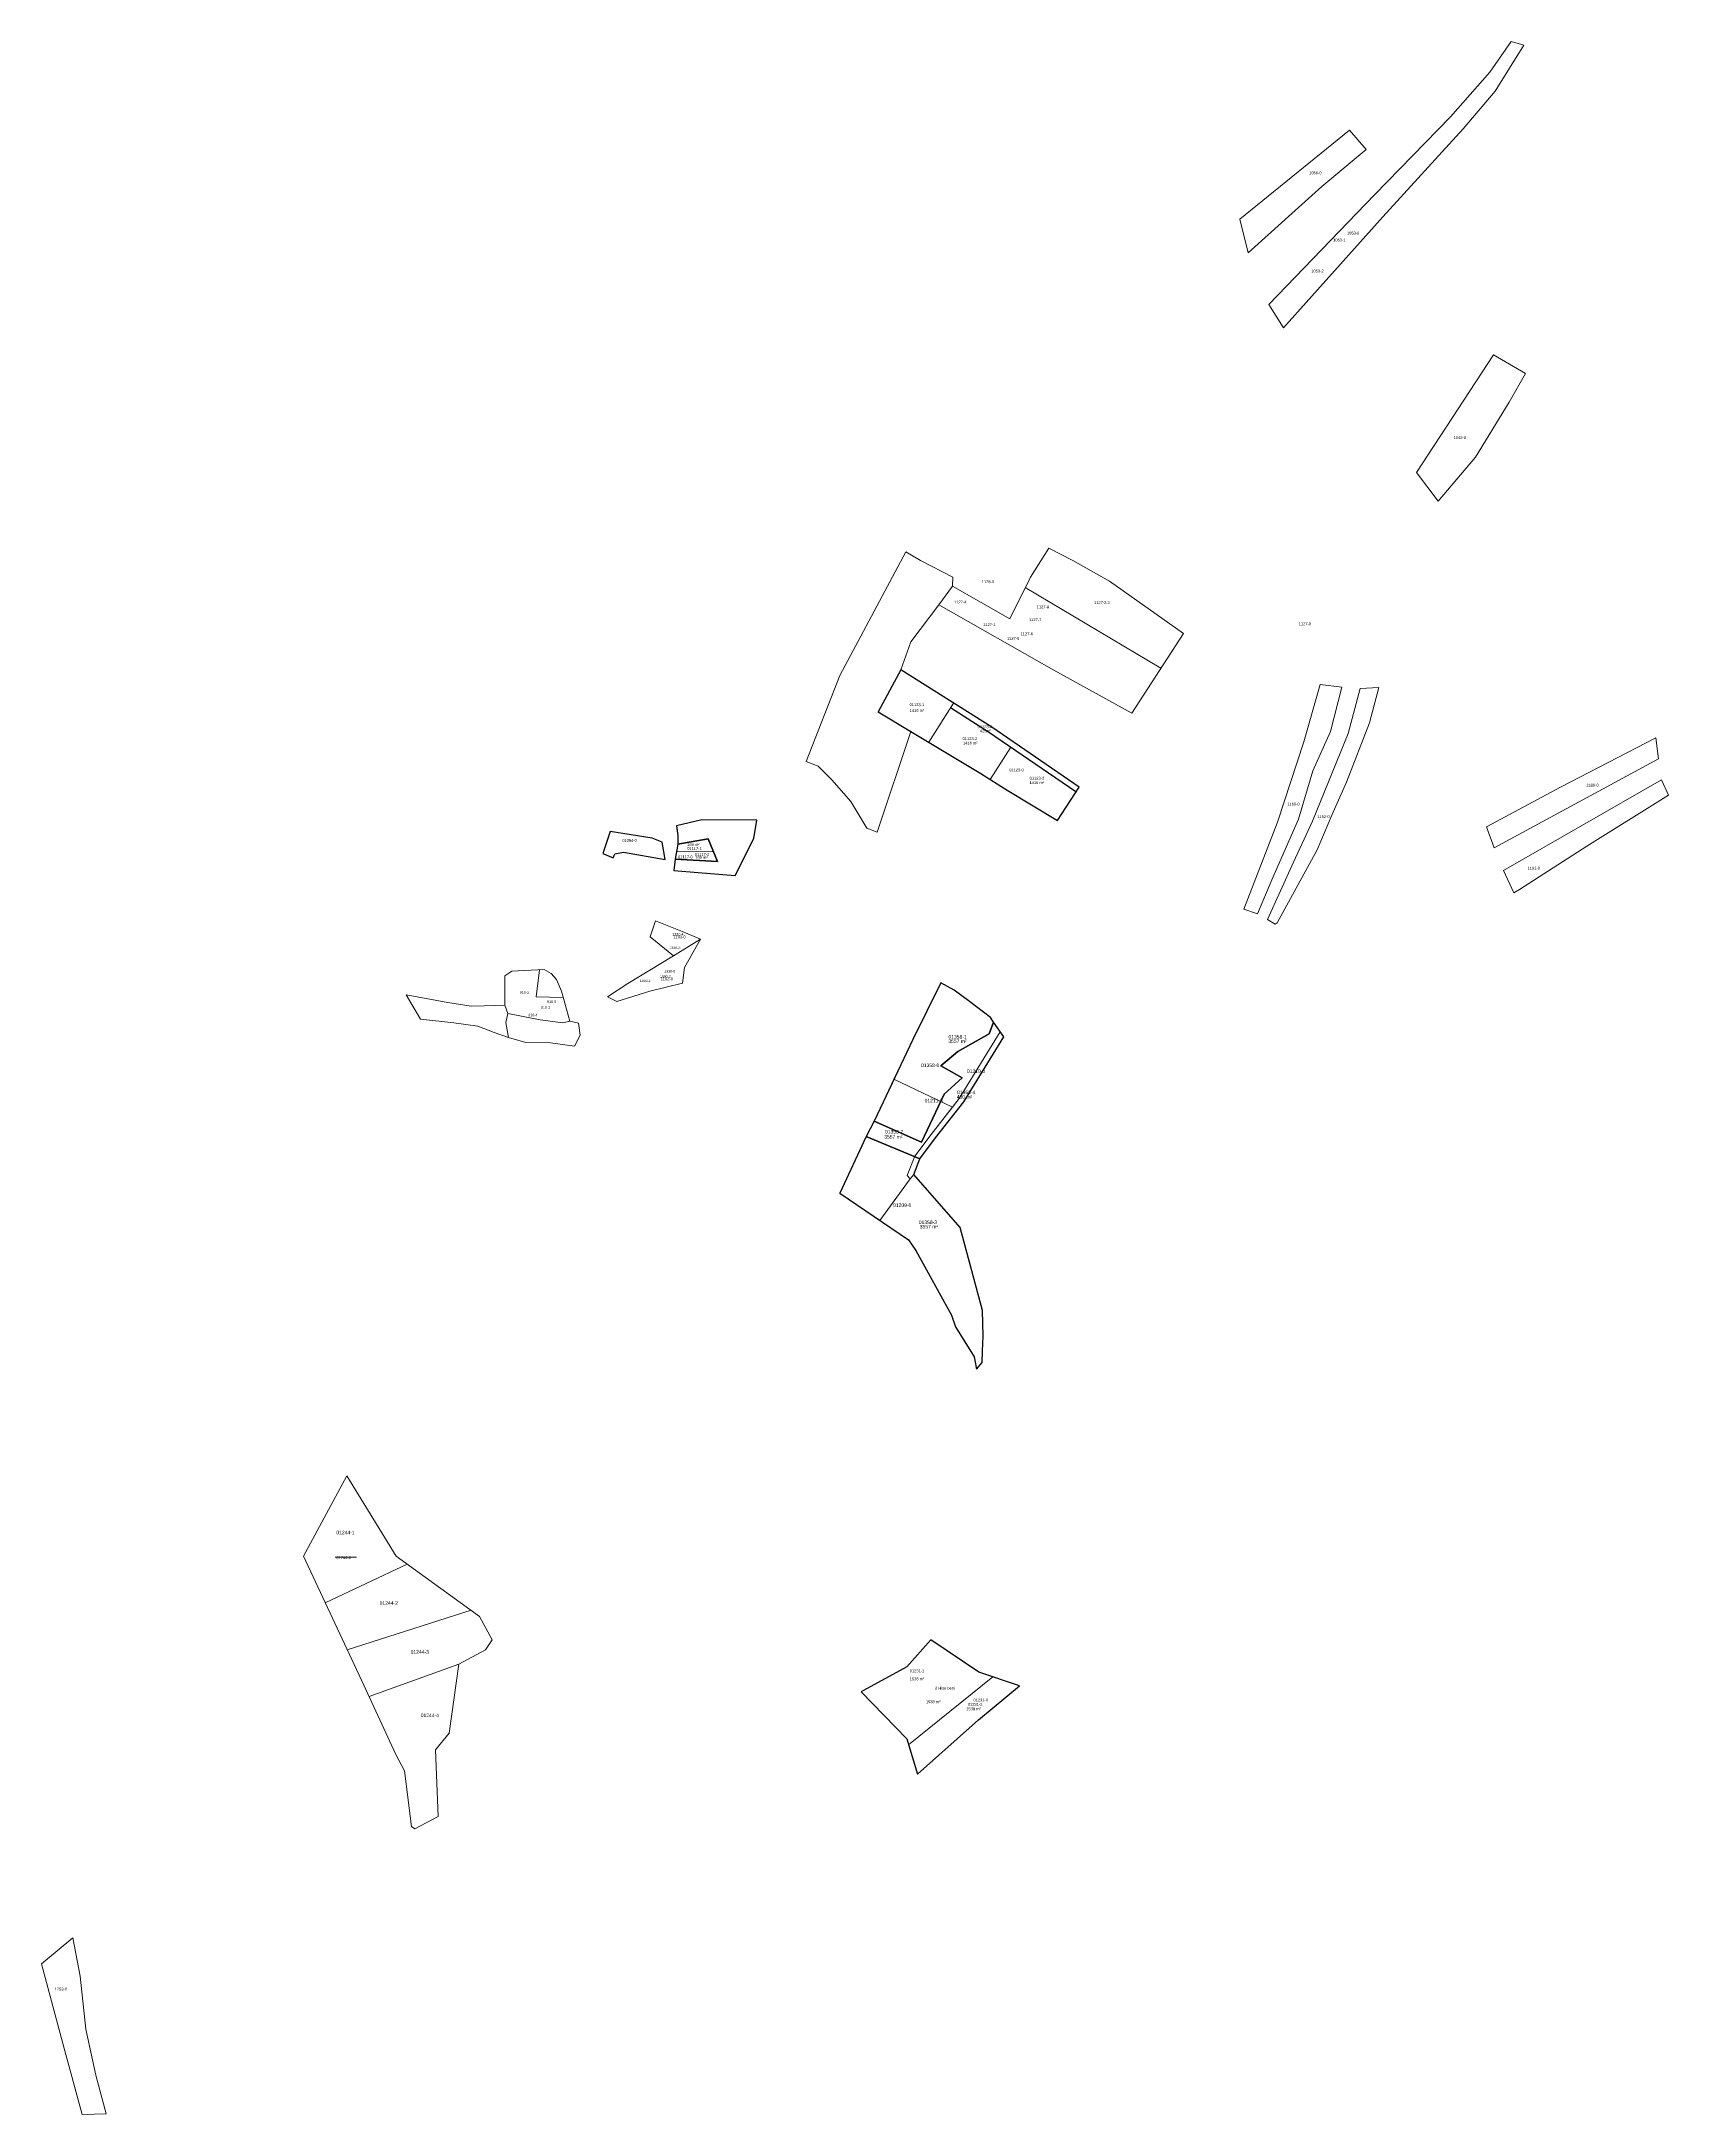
# Model space of a CAD drawing. Header units: metres. Extents: x 7510632 to 7511778, y 4687705 to 4689163.
import ezdxf
from ezdxf.enums import TextEntityAlignment as Align

# ---------------------------------------------------------------- set-up
doc = ezdxf.new("R2010")
doc.units = ezdxf.units.M
for name, color, linetype, lineweight in [('munges nr', 7, 'Continuous', 0), ('munges parcelat', 7, 'Continuous', 0), ('Ndarje e re', 1, 'Continuous', 0), ('NERODIME_E_EPERME_PAR_PARC', 7, 'Continuous', 0), ('Nr Parceles Baze', 7, 'Continuous', 0), ('Nr-Ri', 1, 'Continuous', 0), ('Parc-Re', 1, 'Continuous', 0), ('Parcela Baze', 7, 'Continuous', 0), ('ZASKOK_PAR_PARCELGEOM_ILI', 7, 'Continuous', 0)]:
    doc.layers.add(name, color=color, linetype=linetype, lineweight=lineweight)
doc.styles.get("Standard").update_dxf_attribs({"font": 'arial.ttf'})

msp = doc.modelspace()

# ---------------------------------------------------------------- linework, layer by layer
at = {"layer": 'munges parcelat', "flags": 128}
msp.add_lwpolyline([(7511324.8, 4688779.2), (7511420.3, 4688722.6)], dxfattribs=at)
at = {"layer": 'munges parcelat', "color": 0, "flags": 128}
msp.add_lwpolyline([(7510999.7, 4688490.9), (7510980.7, 4688491.3), (7510983, 4688510.3)], dxfattribs=at)
at = {"layer": 'Ndarje e re', "flags": 128}
for points in [[(7511256.9, 4688670.4), (7511274.4, 4688697.9)], [(7511300.2, 4688644.1), (7511314.6, 4688666.9)], [(7511105.3, 4688593.6), (7511079.4, 4688593.3)], [(7511243.8, 4688363.4), (7511241.8, 4688365.6), (7511247.2, 4688379.3), (7511258.5, 4688394.6), (7511278.3, 4688419.8), (7511307.2, 4688466.8)], [(7511273.5, 4688413.7), (7511232.4, 4688433.3)], [(7511243.8, 4688363.4), (7511222.5, 4688334.1)], [(7511246.5, 4688366.4), (7511243.8, 4688363.4)], [(7510889.9, 4688092.2), (7510832.2, 4688065)], [(7510839.1, 4688097.2), (7510854.1, 4688097.2)], [(7510934.8, 4688059.8), (7510847.6, 4688032.1)], [(7510926.3, 4688021.9), (7510863, 4687999.1)], [(7511242.6, 4687965.3), (7511302, 4688013.1)]]:
    msp.add_lwpolyline(points, dxfattribs=at)
at = {"layer": 'Ndarje e re', "lineweight": -3, "flags": 128}
msp.add_lwpolyline([(7511360.5, 4688635.6), (7511299, 4688677.6), (7511272.3, 4688694.5)], dxfattribs=at)
at = {"layer": 'Ndarje e re', "flags": 128}
for points in [[(7511307.2, 4688466.8), (7511302.4, 4688473.4), (7511300.4, 4688476.9), (7511285.5, 4688488.1), (7511274.9, 4688496.1), (7511265.4, 4688501.2), (7511245.8, 4688461.2), (7511232.4, 4688433.3), (7511273.5, 4688413.7), (7511278.3, 4688419.8)], [(7511309.7, 4688463.2), (7511307.2, 4688466.8), (7511278.3, 4688419.8), (7511273.5, 4688413.7), (7511258.5, 4688394.6), (7511247.2, 4688379.3), (7511241.8, 4688365.6), (7511243.8, 4688363.4), (7511246.5, 4688366.4), (7511250.7, 4688377.4), (7511261.6, 4688392.1), (7511281.6, 4688417.5)], [(7511232.4, 4688433.3), (7511218.4, 4688403.8), (7511212.8, 4688393.1), (7511194.4, 4688353.2), (7511222.5, 4688334.1), (7511243.8, 4688363.4), (7511241.8, 4688365.6), (7511247.2, 4688379.3), (7511258.5, 4688394.6), (7511273.5, 4688413.7)], [(7511279, 4688329.1), (7511246.5, 4688366.4), (7511243.8, 4688363.4), (7511222.5, 4688334.1), (7511242.7, 4688320.4), (7511247.8, 4688312.9), (7511272.8, 4688267.3), (7511275.8, 4688259.1), (7511288.9, 4688238), (7511290.5, 4688229.4), (7511294.5, 4688234.2), (7511294.8, 4688242.4), (7511295.2, 4688252.6), (7511294.7, 4688270.7)]]:
    msp.add_lwpolyline(points, close=True, dxfattribs=at)
at = {"layer": 'NERODIME_E_EPERME_PAR_PARC', "lineweight": -3, "flags": 128}
msp.add_lwpolyline([(7511294.5, 4688234.2), (7511294.8, 4688242.4), (7511295.2, 4688252.6), (7511294.7, 4688270.7), (7511279, 4688329.1), (7511246.5, 4688366.4), (7511250.7, 4688377.4), (7511261.6, 4688392.1), (7511281.6, 4688417.5), (7511309.7, 4688463.2)], dxfattribs=at)
at = {"layer": 'Parc-Re', "color": 0, "flags": 128}
for points in [[(7511096.2, 4688531.9), (7511085, 4688512), (7511083.5, 4688501), (7511060.7, 4688495.4), (7511037.5, 4688488.1), (7511030.8, 4688491.4), (7511045.1, 4688500.7), (7511077.2, 4688520.2), (7511060.9, 4688533.6), (7511064.6, 4688544.7), (7511085.7, 4688536.4)], [(7511077.2, 4688520.2), (7511060.9, 4688533.6), (7511064.6, 4688544.7), (7511085.7, 4688536.4), (7511096.2, 4688531.9), (7511085, 4688512), (7511083.5, 4688501), (7511060.7, 4688495.4), (7511037.5, 4688488.1), (7511030.8, 4688491.4), (7511045.1, 4688500.7)]]:
    msp.add_lwpolyline(points, close=True, dxfattribs=at)
at = {"layer": 'Parc-Re', "lineweight": -3, "flags": 128}
msp.add_lwpolyline([(7511218.4, 4688403.8), (7511212.8, 4688393.1), (7511194.4, 4688353.2), (7511242.7, 4688320.4), (7511247.8, 4688312.9), (7511272.8, 4688267.3), (7511275.8, 4688259.1), (7511288.9, 4688238), (7511290.5, 4688229.4), (7511294.5, 4688234.2), (7511294.8, 4688242.4), (7511295.2, 4688252.6), (7511294.7, 4688270.7), (7511279, 4688329.1), (7511246.5, 4688366.4), (7511250.7, 4688377.4), (7511261.6, 4688392.1), (7511281.6, 4688417.5), (7511309.7, 4688463.2), (7511302.4, 4688473.4), (7511300.4, 4688476.9), (7511285.5, 4688488.1), (7511274.9, 4688496.1), (7511265.4, 4688501.2), (7511245.8, 4688461.2)], close=True, dxfattribs=at)
at = {"layer": 'Parcela Baze', "flags": 128}
for points in [[(7511675.6, 4689160.6), (7511655.5, 4689128.4), (7511633.1, 4689101.8), (7511576.5, 4689039.9), (7511506.5, 4688962), (7511496.2, 4688978.2), (7511570.6, 4689055.5), (7511624, 4689110.3), (7511651.8, 4689141.7), (7511666.8, 4689163.3), (7511675.6, 4689160.6)], [(7511564.8, 4689087.4), (7511533.6, 4689061.2), (7511481.8, 4689014.7), (7511475.8, 4689038.4), (7511508.1, 4689064.5), (7511552.9, 4689100.9), (7511564.8, 4689087.4)], [(7511654.4, 4688942.8), (7511676.9, 4688929.8), (7511665.3, 4688909.5), (7511641.7, 4688870.8), (7511615.4, 4688840), (7511600.1, 4688860.2), (7511654.4, 4688942.8)], [(7511328.4, 4688786.5), (7511341.3, 4688807), (7511358.2, 4688798.3), (7511384, 4688783.7), (7511436.1, 4688747), (7511399.8, 4688690.9), (7511344.9, 4688721), (7511264.1, 4688767.1), (7511273.5, 4688780.1), (7511314, 4688757.3), (7511328.4, 4688786.5)], [(7511488.3, 4688549.7), (7511478.6, 4688552.9), (7511502.4, 4688614.2), (7511520.8, 4688670.8), (7511532.4, 4688710.9), (7511547.6, 4688709.1), (7511539.6, 4688677.9), (7511527.2, 4688650.4), (7511517, 4688616.3), (7511498.3, 4688573.6), (7511488.3, 4688549.7)], [(7511500.8, 4688542.4), (7511495.4, 4688545.7), (7511513.7, 4688586), (7511527, 4688615), (7511552.1, 4688676.5), (7511560.5, 4688708.3), (7511573.7, 4688708.9), (7511567.1, 4688684.1), (7511550.9, 4688642.4), (7511540.5, 4688619.1), (7511530.2, 4688594.7), (7511502.1, 4688543.4), (7511500.8, 4688542.4)], [(7511661.4, 4688580.1), (7511772.5, 4688644), (7511777.5, 4688633.1), (7511720, 4688597.4), (7511672.6, 4688566.9), (7511668.7, 4688564.5), (7511661.4, 4688580.1)], [(7511064.6, 4688544.7), (7511085.7, 4688536.4), (7511096.2, 4688531.9), (7511077.2, 4688520.2), (7511060.9, 4688533.6), (7511064.6, 4688544.7)], [(7511037.5, 4688488.1), (7511030.8, 4688491.4), (7511045.1, 4688500.7), (7511077.2, 4688520.2), (7511096.2, 4688531.9), (7511085, 4688512), (7511083.5, 4688501), (7511060.7, 4688495.4), (7511037.5, 4688488.1)], [(7510986.2, 4688510.5), (7510991.3, 4688507.7), (7510994.9, 4688503.5), (7510998.4, 4688495.4), (7511004.4, 4688474.3), (7510999.4, 4688473.1), (7510983.4, 4688475.2), (7510960.8, 4688479.5), (7510958.6, 4688485.4), (7510958.6, 4688506.1), (7510963.5, 4688509.4), (7510986.2, 4688510.5)], [(7510899.2, 4688475.6), (7510889.2, 4688492.7), (7510918.5, 4688487.4), (7510935, 4688484.8), (7510944, 4688485.1), (7510958.6, 4688485.4), (7510960.8, 4688479.5), (7510959.3, 4688473.2), (7510961.2, 4688462.7), (7510951.1, 4688466.2), (7510939.5, 4688470.7), (7510922.8, 4688473), (7510899.2, 4688475.6)], [(7511004.4, 4688474.3), (7511010.5, 4688472.8), (7511011.6, 4688464.3), (7511007.7, 4688456.6), (7510990.6, 4688458.9), (7510973.4, 4688459.1), (7510961.2, 4688462.7), (7510959.3, 4688473.2), (7510960.8, 4688479.5), (7510983.4, 4688475.2), (7510999.4, 4688473.1), (7511004.4, 4688474.3)], [(7510816.8, 4688098), (7510847.3, 4688154.5), (7510882.1, 4688097.8), (7510940.8, 4688055.5), (7510949.6, 4688039), (7510947.3, 4688035.5), (7510945, 4688032.1), (7510926.3, 4688021.9), (7510919.3, 4687973.4), (7510909.7, 4687961.7), (7510911.7, 4687914.8), (7510895.3, 4687906.2), (7510893, 4687907.7), (7510888, 4687946.9), (7510881.8, 4687958.4), (7510859.3, 4688007.1), (7510816.8, 4688098)], [(7510678.1, 4687705.7), (7510661.2, 4687705.2), (7510647.5, 4687755.2), (7510632.5, 4687811.1), (7510654.5, 4687829.5), (7510659.7, 4687802.5), (7510663.7, 4687765.2), (7510670.7, 4687732.8), (7510678.1, 4687705.7)]]:
    msp.add_lwpolyline(points, dxfattribs=at)
at = {"layer": 'Parcela Baze', "lineweight": -3, "flags": 128}
for points in [[(7511362.7, 4688638.9), (7511301.2, 4688681), (7511237.3, 4688721.4), (7511221.3, 4688691.8), (7511244.3, 4688678), (7511293.5, 4688648.3), (7511312.2, 4688636.8), (7511347.5, 4688615.3)], [(7511133.8, 4688602.8), (7511135.9, 4688615.5), (7511097.1, 4688615.8), (7511079.4, 4688611.6), (7511080.3, 4688604.7), (7511080.4, 4688598.6), (7511101.6, 4688602.4), (7511108.2, 4688586.6), (7511078.5, 4688588.1), (7511077.4, 4688580.1), (7511094.6, 4688578.8), (7511120.6, 4688576.7)], [(7511069.4, 4688600.1), (7511062.3, 4688603), (7511032.8, 4688607.6), (7511027.5, 4688592.2), (7511034.9, 4688589.2), (7511036.1, 4688591.9), (7511042.2, 4688593.1), (7511071.5, 4688588)], [(7511101.6, 4688602.4), (7511080.4, 4688598.6), (7511078.5, 4688588.1), (7511108.2, 4688586.6)], [(7511267.8, 4688422.8), (7511280.4, 4688434.3), (7511265.5, 4688442.8), (7511277.4, 4688452.9), (7511299.5, 4688465.4), (7511302.4, 4688473.4), (7511300.4, 4688476.9), (7511285.5, 4688488.1), (7511274.9, 4688496.1), (7511265.4, 4688501.2), (7511245.8, 4688461.2), (7511218.4, 4688403.8), (7511251.8, 4688389.1)], [(7511218.4, 4688403.8), (7511212.8, 4688393.1), (7511250.7, 4688377.4), (7511261.6, 4688392.1), (7511281.6, 4688417.5), (7511309.7, 4688463.2), (7511302.4, 4688473.4), (7511299.5, 4688465.4), (7511277.4, 4688452.9), (7511265.5, 4688442.8), (7511280.4, 4688434.3), (7511267.8, 4688422.8), (7511251.8, 4688389.1)], [(7511246.5, 4688366.4), (7511250.7, 4688377.4), (7511212.8, 4688393.1), (7511194.4, 4688353.2), (7511242.7, 4688320.4), (7511247.8, 4688312.9), (7511272.8, 4688267.3), (7511275.8, 4688259.1), (7511288.9, 4688238), (7511290.5, 4688229.4), (7511294.5, 4688234.2), (7511294.8, 4688242.4), (7511295.2, 4688252.6), (7511294.7, 4688270.7), (7511279, 4688329.1)], [(7511292.2, 4688016.3), (7511258.4, 4688039), (7511241.4, 4688020), (7511211.1, 4688003.3), (7511209.4, 4688002.4), (7511241.4, 4687969.4), (7511249, 4687944.6), (7511291.9, 4687982.8), (7511320.8, 4688006.8)]]:
    msp.add_lwpolyline(points, close=True, dxfattribs=at)
at = {"layer": 'Parcela Baze', "flags": 128}
msp.add_lwpolyline([(7511654.9, 4688596.2), (7511770.5, 4688658.8), (7511768.5, 4688673.4), (7511701.6, 4688638.7), (7511649.3, 4688611), (7511654.9, 4688596.2)], close=True, dxfattribs=at)
at = {"layer": 'ZASKOK_PAR_PARCELGEOM_ILI', "linetype": 'Continuous'}
msp.add_lwpolyline([(7511237.3, 4688721.4), (7511244.3, 4688741.1), (7511264.1, 4688767.1), (7511273.5, 4688780.1), (7511273.8, 4688786.5), (7511251.1, 4688798.3), (7511240.7, 4688804.3), (7511194.3, 4688717.3), (7511170.6, 4688656.8), (7511179, 4688653.6), (7511188.8, 4688644), (7511202, 4688628.8), (7511213.4, 4688610), (7511220.5, 4688607.1), (7511244.3, 4688678), (7511221.3, 4688691.8), (7511237.3, 4688721.4)], close=True, dxfattribs=at)

# ---------------------------------------------------------------- texts
at = {"layer": 'munges nr'}
for s, height, p in [('1127-2,3', 2, (7511373.2, 4688767.7)), ('1127-1', 2, (7511295.2, 4688752.1)), ('910-1', 1.8, (7510984, 4688483))]:
    msp.add_text(s, height=height, dxfattribs=at).set_placement(p)
at = {"layer": 'Ndarje e re'}
for s, height, p in [('01123-1', 2, (7511243.4, 4688695.8)), ('1416 m²', 2, (7511243.5, 4688691.7)), ('01123-2', 2, (7511280.7, 4688671.9)), ('1416 m²', 2, (7511281, 4688668.8)), ('01123-4', 2, (7511291.3, 4688680.3)), ('425m²', 2, (7511292.8, 4688677.4)), ('01123-3', 2, (7511327.9, 4688644.1)), ('1416 m²', 2, (7511327.8, 4688641)), ('01117-1', 2, (7511086.9, 4688594.7)), ('169 m²', 2, (7511086.9, 4688597.4)), ('01117-2', 2, (7511092.2, 4688590.5)), ('169 m²', 2, (7511092.6, 4688588.4)), ('01358-1', 2.5, (7511270.8, 4688461.9)), ('3557 m²', 2.5, (7511270.7, 4688458.9)), ('480 m²', 2.5, (7511276.6, 4688419.7)), ('01358-4', 2.5, (7511276.9, 4688422.9)), ('3557 m²', 2.5, (7511225.6, 4688391.6)), ('01358-2', 2.5, (7511226.1, 4688395.2)), ('01358-3', 2.5, (7511249.9, 4688331.5)), ('3557 m²', 2.5, (7511250.6, 4688328.4)), ('01231-1', 2, (7511243.5, 4688016.2)), ('1538 m²', 2, (7511243.5, 4688010.6)), ('2 Hise beni', 2, (7511261.3, 4688004.1)), ('1538 m²', 2, (7511254.9, 4687994.5)), ('1538 m²', 2, (7511283.3, 4687989.5)), ('01231-2', 2, (7511284.4, 4687992.7))]:
    msp.add_text(s, height=height, dxfattribs=at).set_placement(p)
at = {"layer": 'Ndarje e re', "color": 0}
msp.add_text('01358-0', height=2.5, dxfattribs=at).set_placement((7511251.5, 4688441.9))
at = {"layer": 'Nr Parceles Baze'}
for s, height, p in [('1056-0', 2, (7511524.6, 4689069.9)), ('1053-0', 2, (7511551.2, 4689027.5)), ('1042-0', 2, (7511626.3, 4688883.7)), ('1128-0', 2, (7511294.2, 4688782.3)), ('1127-0', 2, (7511517.2, 4688752.7)), ('01123-0', 2, (7511313.5, 4688649.9)), ('1160-0', 2, (7511509.2, 4688625.9)), ('1162-0', 2, (7511530.3, 4688617.1)), ('01094-0', 2, (7511041.2, 4688600.3)), ('01117-0', 2, (7511080.5, 4688588.8)), ('1191-0', 2, (7511678.3, 4688580.8)), ('1103-0', 2, (7511077.1, 4688532.5)), ('1102-0', 2, (7511068.2, 4688503)), ('01210-0', 2.5, (7511283.8, 4688437.8)), ('01211-0', 2.5, (7511254, 4688417.1)), ('01209-0', 2.5, (7511231.8, 4688343.5)), ('01244-0', 2, (7510840, 4688095.8)), ('01231-0', 2, (7511288.4, 4687995.7)), ('1253-0', 2, (7510641.8, 4687792.4))]:
    msp.add_text(s, height=height, dxfattribs=at).set_placement(p)
msp.add_text('1189-0', height=2, dxfattribs=at).set_placement((7511723.9, 4688640.2), align=Align.MIDDLE_CENTER)
at = {"layer": 'Nr-Ri'}
for s, height, p in [('1053-1', 2, (7511541.5, 4689022.7)), ('1053-2', 2, (7511526.1, 4689000.8)), ('1127-4', 2, (7511274.7, 4688768)), ('1127-7', 2, (7511327.4, 4688755.6)), ('1127-8', 2, (7511332.9, 4688764.6)), ('1127-5', 2, (7511311.9, 4688742.4)), ('1127-6', 2, (7511321.5, 4688745.7)), ('1330-3 ', 1.8, (7511074.3, 4688524.9)), ('1330-4', 1.8, (7511076.5, 4688534.4)), ('910-3', 1.8, (7510969.1, 4688493.5)), ('1330-1', 1.8, (7511053.5, 4688501.7)), ('1330-2', 1.8, (7511067.5, 4688504.8)), ('910-4', 1.8, (7510975.1, 4688477.6)), ('910-5', 1.8, (7510988.3, 4688487)), ('01244-1', 2.5, (7510840, 4688113.3)), ('01244-2', 2.5, (7510870.5, 4688063.7)), ('01244-3', 2.5, (7510892.3, 4688029.3)), ('01244-4', 2.5, (7510899.4, 4687984.7))]:
    msp.add_text(s, height=height, dxfattribs=at).set_placement(p)
at = {"layer": 'Parc-Re', "color": 0}
msp.add_text('1330-0', height=1.8, dxfattribs=at).set_placement((7511070.7, 4688508.4))

doc.saveas('drawing.dxf')
